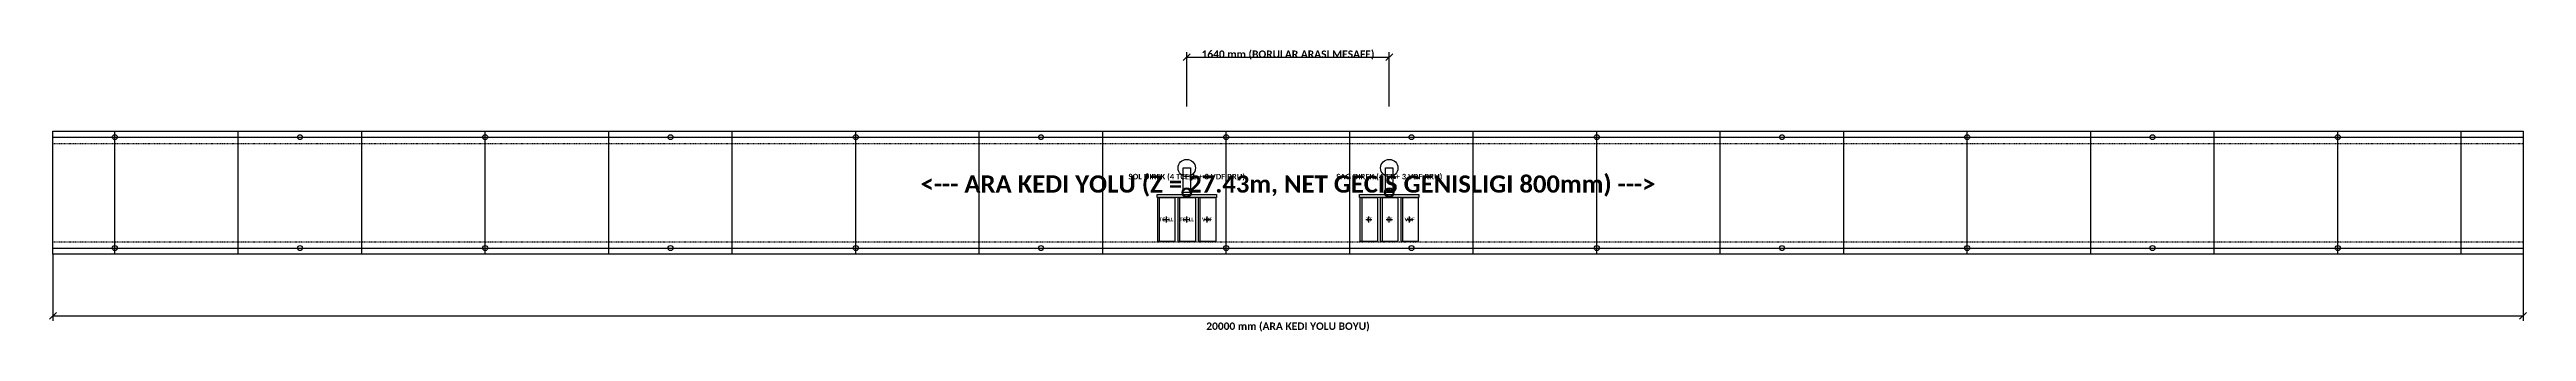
# Model space of a CAD drawing. Header units: millimetres. Extents: x -17300 to 15028, y -21450 to 26300.
# Drawn here: x -13028 to 7028, y 3372 to 5663 of the extents above; entities that cross this region are included whole.
import ezdxf
from ezdxf.enums import TextEntityAlignment as Align

# ---------------------------------------------------------------- set-up
doc = ezdxf.new("R2010")
doc.units = ezdxf.units.MM
doc.linetypes.add('DASHED', pattern=[10, 5, -5])
for name, color, linetype in [('CELIK_KIRIS_KOLON', 9, 'CONTINUOUS'), ('EKP_TURK_TELEKOM_RRU', 4, 'CONTINUOUS'), ('EKP_TURKCELL_RRU', 5, 'CONTINUOUS'), ('EKP_VODAFONE_RRU', 1, 'CONTINUOUS'), ('KORKULUK_KAPI', 4, 'CONTINUOUS'), ('METIN_BILGI', 7, 'CONTINUOUS'), ('MONTAJ_BORULARI', 2, 'CONTINUOUS'), ('OLCULER', 1, 'CONTINUOUS'), ('YURUYUS_KORIDORU', 3, 'DASHED'), ('ZEMIN_PLATFORM', 8, 'CONTINUOUS')]:
    doc.layers.add(name, color=color, linetype=linetype)
doc.styles.get("Standard").update_dxf_attribs({"font": 'calibrib.ttf'})

msp = doc.modelspace()

# ---------------------------------------------------------------- linework, layer by layer
at = {"layer": 'CELIK_KIRIS_KOLON'}
for centre in [(-3820, 4700), (-2180, 4700)]:
    msp.add_circle(centre, 70, dxfattribs=at)
at = {"layer": 'EKP_TURK_TELEKOM_RRU'}
for p, q in [((-2400, 4104), (-2400, 4460)), ((-2235, 4104), (-2235, 4460)), ((-2370, 4282), (-2320, 4282)), ((-2345, 4257), (-2345, 4307)), ((-2205, 4282), (-2155, 4282)), ((-2180, 4257), (-2180, 4307))]:
    msp.add_line(p, q, dxfattribs=at)
for points in [[(-2415, 4104), (-2415, 4460), (-2275, 4460), (-2275, 4104)], [(-2250, 4104), (-2250, 4460), (-2110, 4460), (-2110, 4104)]]:
    msp.add_lwpolyline(points, close=True, dxfattribs=at)
at = {"layer": 'EKP_TURKCELL_RRU'}
for p, q in [((-4040, 4104), (-4040, 4460)), ((-3875, 4104), (-3875, 4460)), ((-4010, 4282), (-3960, 4282)), ((-3985, 4257), (-3985, 4307)), ((-3845, 4282), (-3795, 4282)), ((-3820, 4257), (-3820, 4307))]:
    msp.add_line(p, q, dxfattribs=at)
for points in [[(-4055, 4104), (-4055, 4460), (-3915, 4460), (-3915, 4104)], [(-3890, 4104), (-3890, 4460), (-3750, 4460), (-3750, 4104)]]:
    msp.add_lwpolyline(points, close=True, dxfattribs=at)
at = {"layer": 'EKP_VODAFONE_RRU'}
for p, q in [((-3710, 4104), (-3710, 4460)), ((-2070, 4104), (-2070, 4460)), ((-3680, 4282), (-3630, 4282)), ((-3655, 4257), (-3655, 4307)), ((-2040, 4282), (-1990, 4282)), ((-2015, 4257), (-2015, 4307))]:
    msp.add_line(p, q, dxfattribs=at)
for points in [[(-3725, 4104), (-3725, 4460), (-3585, 4460), (-3585, 4104)], [(-2085, 4104), (-2085, 4460), (-1945, 4460), (-1945, 4104)]]:
    msp.add_lwpolyline(points, close=True, dxfattribs=at)
at = {"layer": 'KORKULUK_KAPI'}
for p, q in [((-13000, 4950), (7000, 4950)), ((-13000, 4050), (7000, 4050))]:
    msp.add_line(p, q, dxfattribs=at)
for centre in [(-12500, 4950), (-11000, 4950), (-9500, 4950), (-8000, 4950), (-6500, 4950), (-5000, 4950), (-3500, 4950), (-2000, 4950), (-500, 4950), (1000, 4950), (2500, 4950), (4000, 4950), (5500, 4950), (-12500, 4050), (-11000, 4050), (-9500, 4050), (-8000, 4050), (-6500, 4050), (-5000, 4050), (-3500, 4050), (-2000, 4050), (-500, 4050), (1000, 4050), (2500, 4050), (4000, 4050), (5500, 4050)]:
    msp.add_circle(centre, 20, dxfattribs=at)
at = {"layer": 'MONTAJ_BORULARI'}
for points in [[(-3850, 4500), (-3850, 4700), (-3790, 4700), (-3790, 4500)], [(-2210, 4500), (-2210, 4700), (-2150, 4700), (-2150, 4500)], [(-4060, 4460), (-4060, 4485), (-3580, 4485), (-3580, 4460)], [(-2420, 4460), (-2420, 4485), (-1940, 4485), (-1940, 4460)]]:
    msp.add_lwpolyline(points, close=True, dxfattribs=at)
for centre, radius in [((-3820, 4500), 38.1), ((-3820, 4500), 30.1), ((-2180, 4500), 38.1), ((-2180, 4500), 30.1)]:
    msp.add_circle(centre, radius, dxfattribs=at)
at = {"layer": 'OLCULER'}
for p, q in [((-3848, 5572), (-3792, 5628)), ((-3820, 5200), (-3820, 5640)), ((-2208, 5572), (-2152, 5628)), ((-2180, 5200), (-2180, 5640)), ((-3820, 5600), (-2180, 5600)), ((-13000, 4000), (-13000, 3460)), ((7000, 4000), (7000, 3460)), ((-13028, 3472), (-12972, 3528)), ((-13000, 3500), (7000, 3500)), ((6972, 3472), (7028, 3528))]:
    msp.add_line(p, q, dxfattribs=at)
at = {"layer": 'YURUYUS_KORIDORU'}
for p, q in [((-13000, 4900), (7000, 4900)), ((-13000, 4100), (7000, 4100))]:
    msp.add_line(p, q, dxfattribs=at)
at = {"layer": 'ZEMIN_PLATFORM'}
for p, q in [((-12500, 4000), (-12500, 5000)), ((-11500, 4000), (-11500, 5000)), ((-10500, 4000), (-10500, 5000)), ((-9500, 4000), (-9500, 5000)), ((-8500, 4000), (-8500, 5000)), ((-7500, 4000), (-7500, 5000)), ((-6500, 4000), (-6500, 5000)), ((-5500, 4000), (-5500, 5000)), ((-4500, 4000), (-4500, 5000)), ((-3500, 4000), (-3500, 5000)), ((-2500, 4000), (-2500, 5000)), ((-1500, 4000), (-1500, 5000)), ((-500, 4000), (-500, 5000)), ((500, 4000), (500, 5000)), ((1500, 4000), (1500, 5000)), ((2500, 4000), (2500, 5000)), ((3500, 4000), (3500, 5000)), ((4500, 4000), (4500, 5000)), ((5500, 4000), (5500, 5000)), ((6500, 4000), (6500, 5000))]:
    msp.add_line(p, q, dxfattribs=at)
msp.add_lwpolyline([(-13000, 4000), (-13000, 5000), (7000, 5000), (7000, 4000)], close=True, dxfattribs=at)

# ---------------------------------------------------------------- texts
at = {"layer": 'EKP_TURK_TELEKOM_RRU'}
for p in [(-2345, 4282), (-2180, 4282)]:
    msp.add_text('TT', height=32, dxfattribs=at).set_placement(p, align=Align.MIDDLE_CENTER)
at = {"layer": 'EKP_TURKCELL_RRU'}
for p in [(-3985, 4282), (-3820, 4282)]:
    msp.add_text('TCELL', height=32, dxfattribs=at).set_placement(p, align=Align.MIDDLE_CENTER)
at = {"layer": 'EKP_VODAFONE_RRU'}
for p in [(-3655, 4282), (-2015, 4282)]:
    msp.add_text('VDF', height=32, dxfattribs=at).set_placement(p, align=Align.MIDDLE_CENTER)
at = {"layer": 'METIN_BILGI'}
for s, p in [('SOL DIREK (4 TCELL + 3 VDF RRU)', (-3820, 4630)), ('SAG DIREK (4 TT + 3 VDF RRU)', (-2180, 4630))]:
    msp.add_text(s, height=45, dxfattribs=at).set_placement(p, align=Align.MIDDLE_CENTER)
at = {"layer": 'OLCULER'}
for s, p in [('1640 mm (BORULAR ARASI MESAFE)', (-3000, 5624)), ('20000 mm (ARA KEDI YOLU BOYU)', (-3000, 3416))]:
    msp.add_text(s, height=60, dxfattribs=at).set_placement(p, align=Align.MIDDLE_CENTER)
at = {"layer": 'YURUYUS_KORIDORU'}
msp.add_text('<--- ARA KEDI YOLU (Z = 27.43m, NET GECIS GENISLIGI 800mm) --->', height=140, dxfattribs=at).set_placement((-3000, 4500), align=Align.CENTER)

doc.saveas('drawing.dxf')
